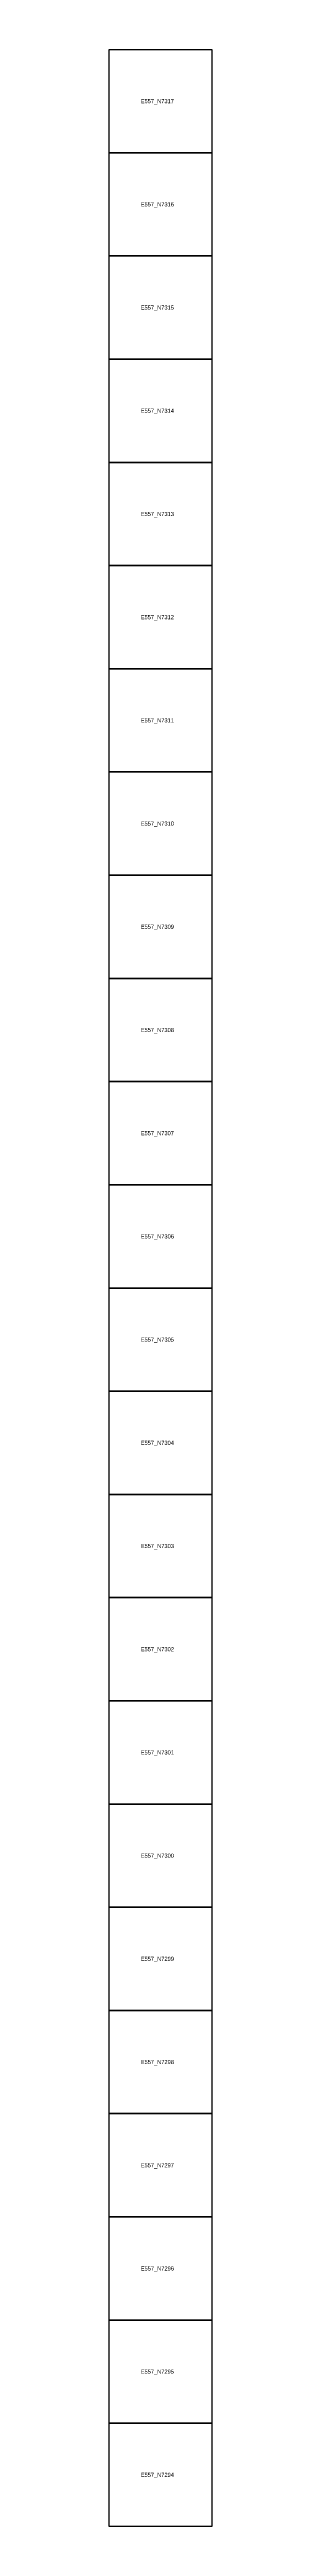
# Model space of a CAD drawing. Extents: x 546000 to 599000, y 7210000 to 7363000.
# Drawn here: x 557000 to 558000, y 7294000 to 7318000 of the extents above; entities that cross this region are included whole.
import ezdxf

# ---------------------------------------------------------------- set-up
doc = ezdxf.new("R2010")
doc.units = 0
doc.layers.add('FEATUREATTRIBS', color=7, linetype='Continuous')

msp = doc.modelspace()

# ---------------------------------------------------------------- linework, layer by layer
at = {"layer": 'FEATUREATTRIBS'}
for points in [[(557000, 7317000), (557000, 7318000), (558000, 7318000), (558000, 7317000)], [(557000, 7316000), (557000, 7317000), (558000, 7317000), (558000, 7316000)], [(557000, 7315000), (557000, 7316000), (558000, 7316000), (558000, 7315000)], [(557000, 7314000), (557000, 7315000), (558000, 7315000), (558000, 7314000)], [(557000, 7313000), (557000, 7314000), (558000, 7314000), (558000, 7313000)], [(557000, 7312000), (557000, 7313000), (558000, 7313000), (558000, 7312000)], [(557000, 7311000), (557000, 7312000), (558000, 7312000), (558000, 7311000)], [(557000, 7310000), (557000, 7311000), (558000, 7311000), (558000, 7310000)], [(557000, 7309000), (557000, 7310000), (558000, 7310000), (558000, 7309000)], [(557000, 7308000), (557000, 7309000), (558000, 7309000), (558000, 7308000)], [(557000, 7307000), (557000, 7308000), (558000, 7308000), (558000, 7307000)], [(557000, 7306000), (557000, 7307000), (558000, 7307000), (558000, 7306000)], [(557000, 7305000), (557000, 7306000), (558000, 7306000), (558000, 7305000)], [(557000, 7304000), (557000, 7305000), (558000, 7305000), (558000, 7304000)], [(557000, 7303000), (557000, 7304000), (558000, 7304000), (558000, 7303000)], [(557000, 7302000), (557000, 7303000), (558000, 7303000), (558000, 7302000)], [(557000, 7301000), (557000, 7302000), (558000, 7302000), (558000, 7301000)], [(557000, 7300000), (557000, 7301000), (558000, 7301000), (558000, 7300000)], [(557000, 7299000), (557000, 7300000), (558000, 7300000), (558000, 7299000)], [(557000, 7298000), (557000, 7299000), (558000, 7299000), (558000, 7298000)], [(557000, 7297000), (557000, 7298000), (558000, 7298000), (558000, 7297000)], [(557000, 7296000), (557000, 7297000), (558000, 7297000), (558000, 7296000)], [(557000, 7295000), (557000, 7296000), (558000, 7296000), (558000, 7295000)], [(557000, 7294000), (557000, 7295000), (558000, 7295000), (558000, 7294000)]]:
    msp.add_lwpolyline(points, close=True, dxfattribs=at)

# ---------------------------------------------------------------- texts
for s, p in [('E557_N7317', (557308, 7317480)), ('E557_N7316', (557308, 7316480)), ('E557_N7315', (557308, 7315480)), ('E557_N7314', (557308, 7314480)), ('E557_N7313', (557308, 7313480)), ('E557_N7312', (557308, 7312480)), ('E557_N7311', (557308, 7311480)), ('E557_N7310', (557308, 7310480)), ('E557_N7309', (557308, 7309480)), ('E557_N7308', (557308, 7308480)), ('E557_N7307', (557308, 7307480)), ('E557_N7306', (557308, 7306480)), ('E557_N7305', (557308, 7305480)), ('E557_N7304', (557308, 7304480)), ('E557_N7303', (557308, 7303480)), ('E557_N7302', (557308, 7302480)), ('E557_N7301', (557308, 7301480)), ('E557_N7300', (557308, 7300480)), ('E557_N7299', (557308, 7299480)), ('E557_N7298', (557308, 7298480)), ('E557_N7297', (557308, 7297480)), ('E557_N7296', (557308, 7296480)), ('E557_N7295', (557308, 7295480)), ('E557_N7294', (557308, 7294480))]:
    msp.add_text(s, height=40, dxfattribs=at).set_placement(p)

doc.saveas('drawing.dxf')
